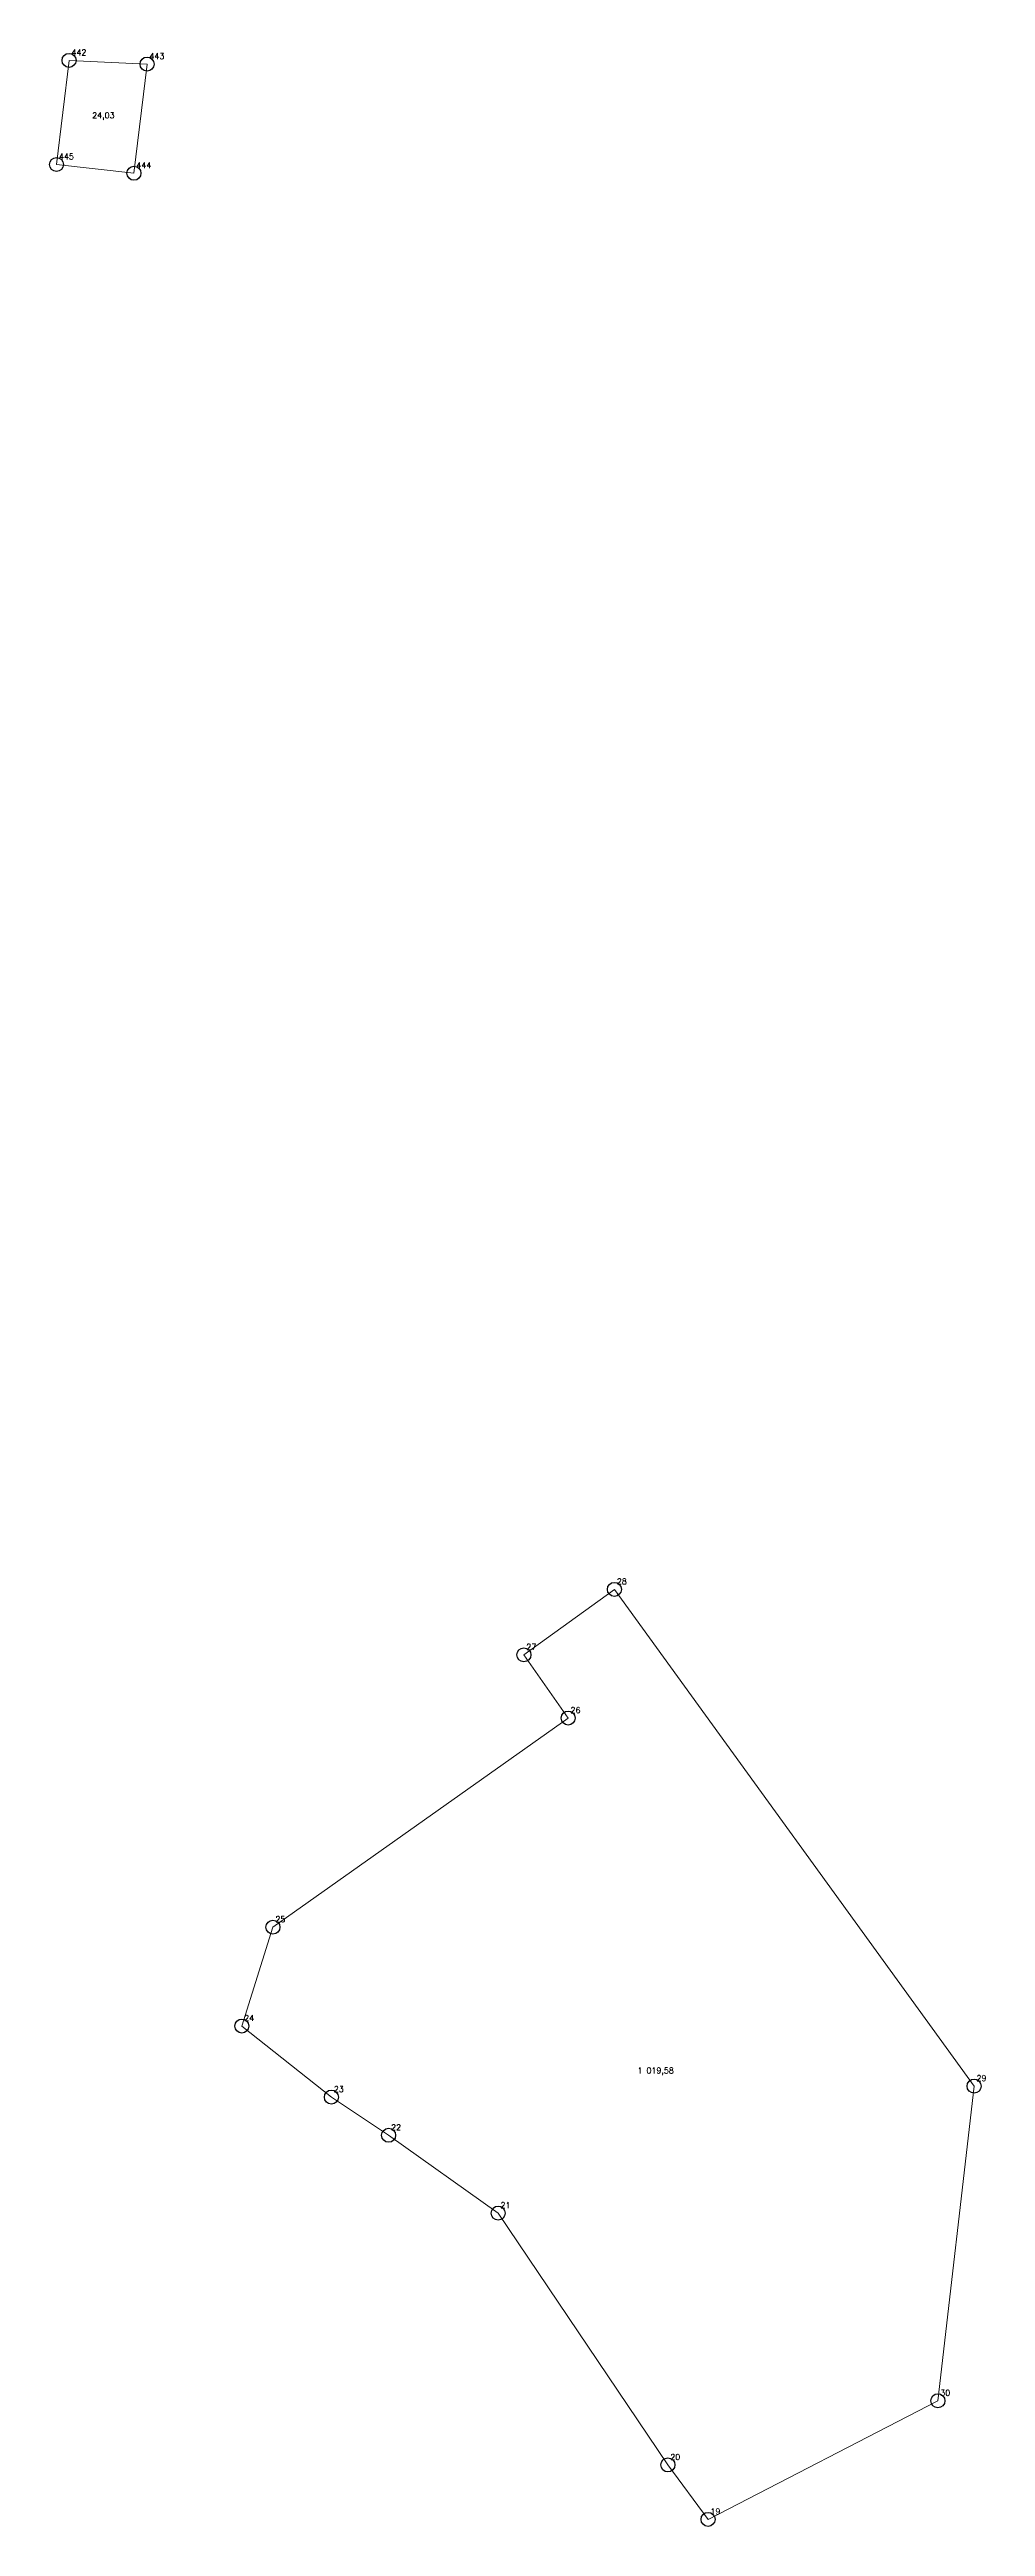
# Model space of a CAD drawing. Extents: x 1391578 to 1399811, y 355675 to 360827.
# Drawn here: x 1394157.8 to 1394207.9, y 359255.8 to 359388.6 of the extents above; entities that cross this region are included whole.
import ezdxf

# ---------------------------------------------------------------- set-up
doc = ezdxf.new("R2010")
doc.units = 0
doc.header["$PDMODE"] = 33
doc.header["$PDSIZE"] = 0.75
doc.layers.add('6 - утвержденные границы территорий окн', color=7, linetype='Continuous')
doc.styles.get("Standard").update_dxf_attribs({"font": 'simplex.shx'})

msp = doc.modelspace()

# ---------------------------------------------------------------- linework, layer by layer
at = {"layer": '6 - утвержденные границы территорий окн', "color": 7, "lineweight": 20}
for points in [[(1394158.83, 359387.97), (1394163.01, 359387.77), (1394162.31, 359381.92), (1394158.16, 359382.39), (1394158.83, 359387.97)], [(1394158.83, 359387.97), (1394163.01, 359387.77), (1394162.31, 359381.92), (1394158.16, 359382.39), (1394158.83, 359387.97)], [(1394193.08, 359256.14), (1394190.93, 359259.06), (1394181.83, 359272.56), (1394175.96, 359276.73), (1394172.89, 359278.78), (1394168.09, 359282.59), (1394169.76, 359287.89), (1394185.58, 359299.1), (1394183.21, 359302.49), (1394188.06, 359306), (1394207.34, 359279.37), (1394205.4, 359262.5), (1394193.08, 359256.14)]]:
    msp.add_lwpolyline(points, close=True, dxfattribs=at)
at = {"layer": '6 - утвержденные границы территорий окн'}
for p in [(1394158.83, 359387.97), (1394163.01, 359387.77), (1394158.16, 359382.39), (1394162.31, 359381.92), (1394188.06, 359306), (1394183.21, 359302.49), (1394185.58, 359299.1), (1394169.76, 359287.89), (1394168.09, 359282.59), (1394207.34, 359279.37), (1394172.89, 359278.78), (1394175.96, 359276.73), (1394181.83, 359272.56), (1394205.4, 359262.5), (1394190.93, 359259.06), (1394193.08, 359256.14)]:
    msp.add_point(p, dxfattribs=at)

# ---------------------------------------------------------------- texts
at = {"layer": '6 - утвержденные границы территорий окн', "color": 7}
for s, p in [('442', (1394158.96, 359388.24)), ('443', (1394163.14, 359388.04)), ('24,03', (1394160.07, 359384.87)), ('24,03', (1394160.07, 359384.87)), ('445', (1394158.29, 359382.66)), ('444', (1394162.44, 359382.19)), ('28', (1394188.19, 359306.27)), ('27', (1394183.34, 359302.76)), ('26', (1394185.71, 359299.37)), ('25', (1394169.89, 359288.16)), ('24', (1394168.22, 359282.86)), ('1 019,58', (1394189.3, 359280.05)), ('29', (1394207.47, 359279.64)), ('23', (1394173.02, 359279.05)), ('22', (1394176.09, 359277)), ('21', (1394181.96, 359272.83)), ('30', (1394205.53, 359262.77)), ('20', (1394191.06, 359259.33)), ('19', (1394193.21, 359256.41))]:
    msp.add_text(s, height=0.311, dxfattribs=at).set_placement(p)

doc.saveas('drawing.dxf')
